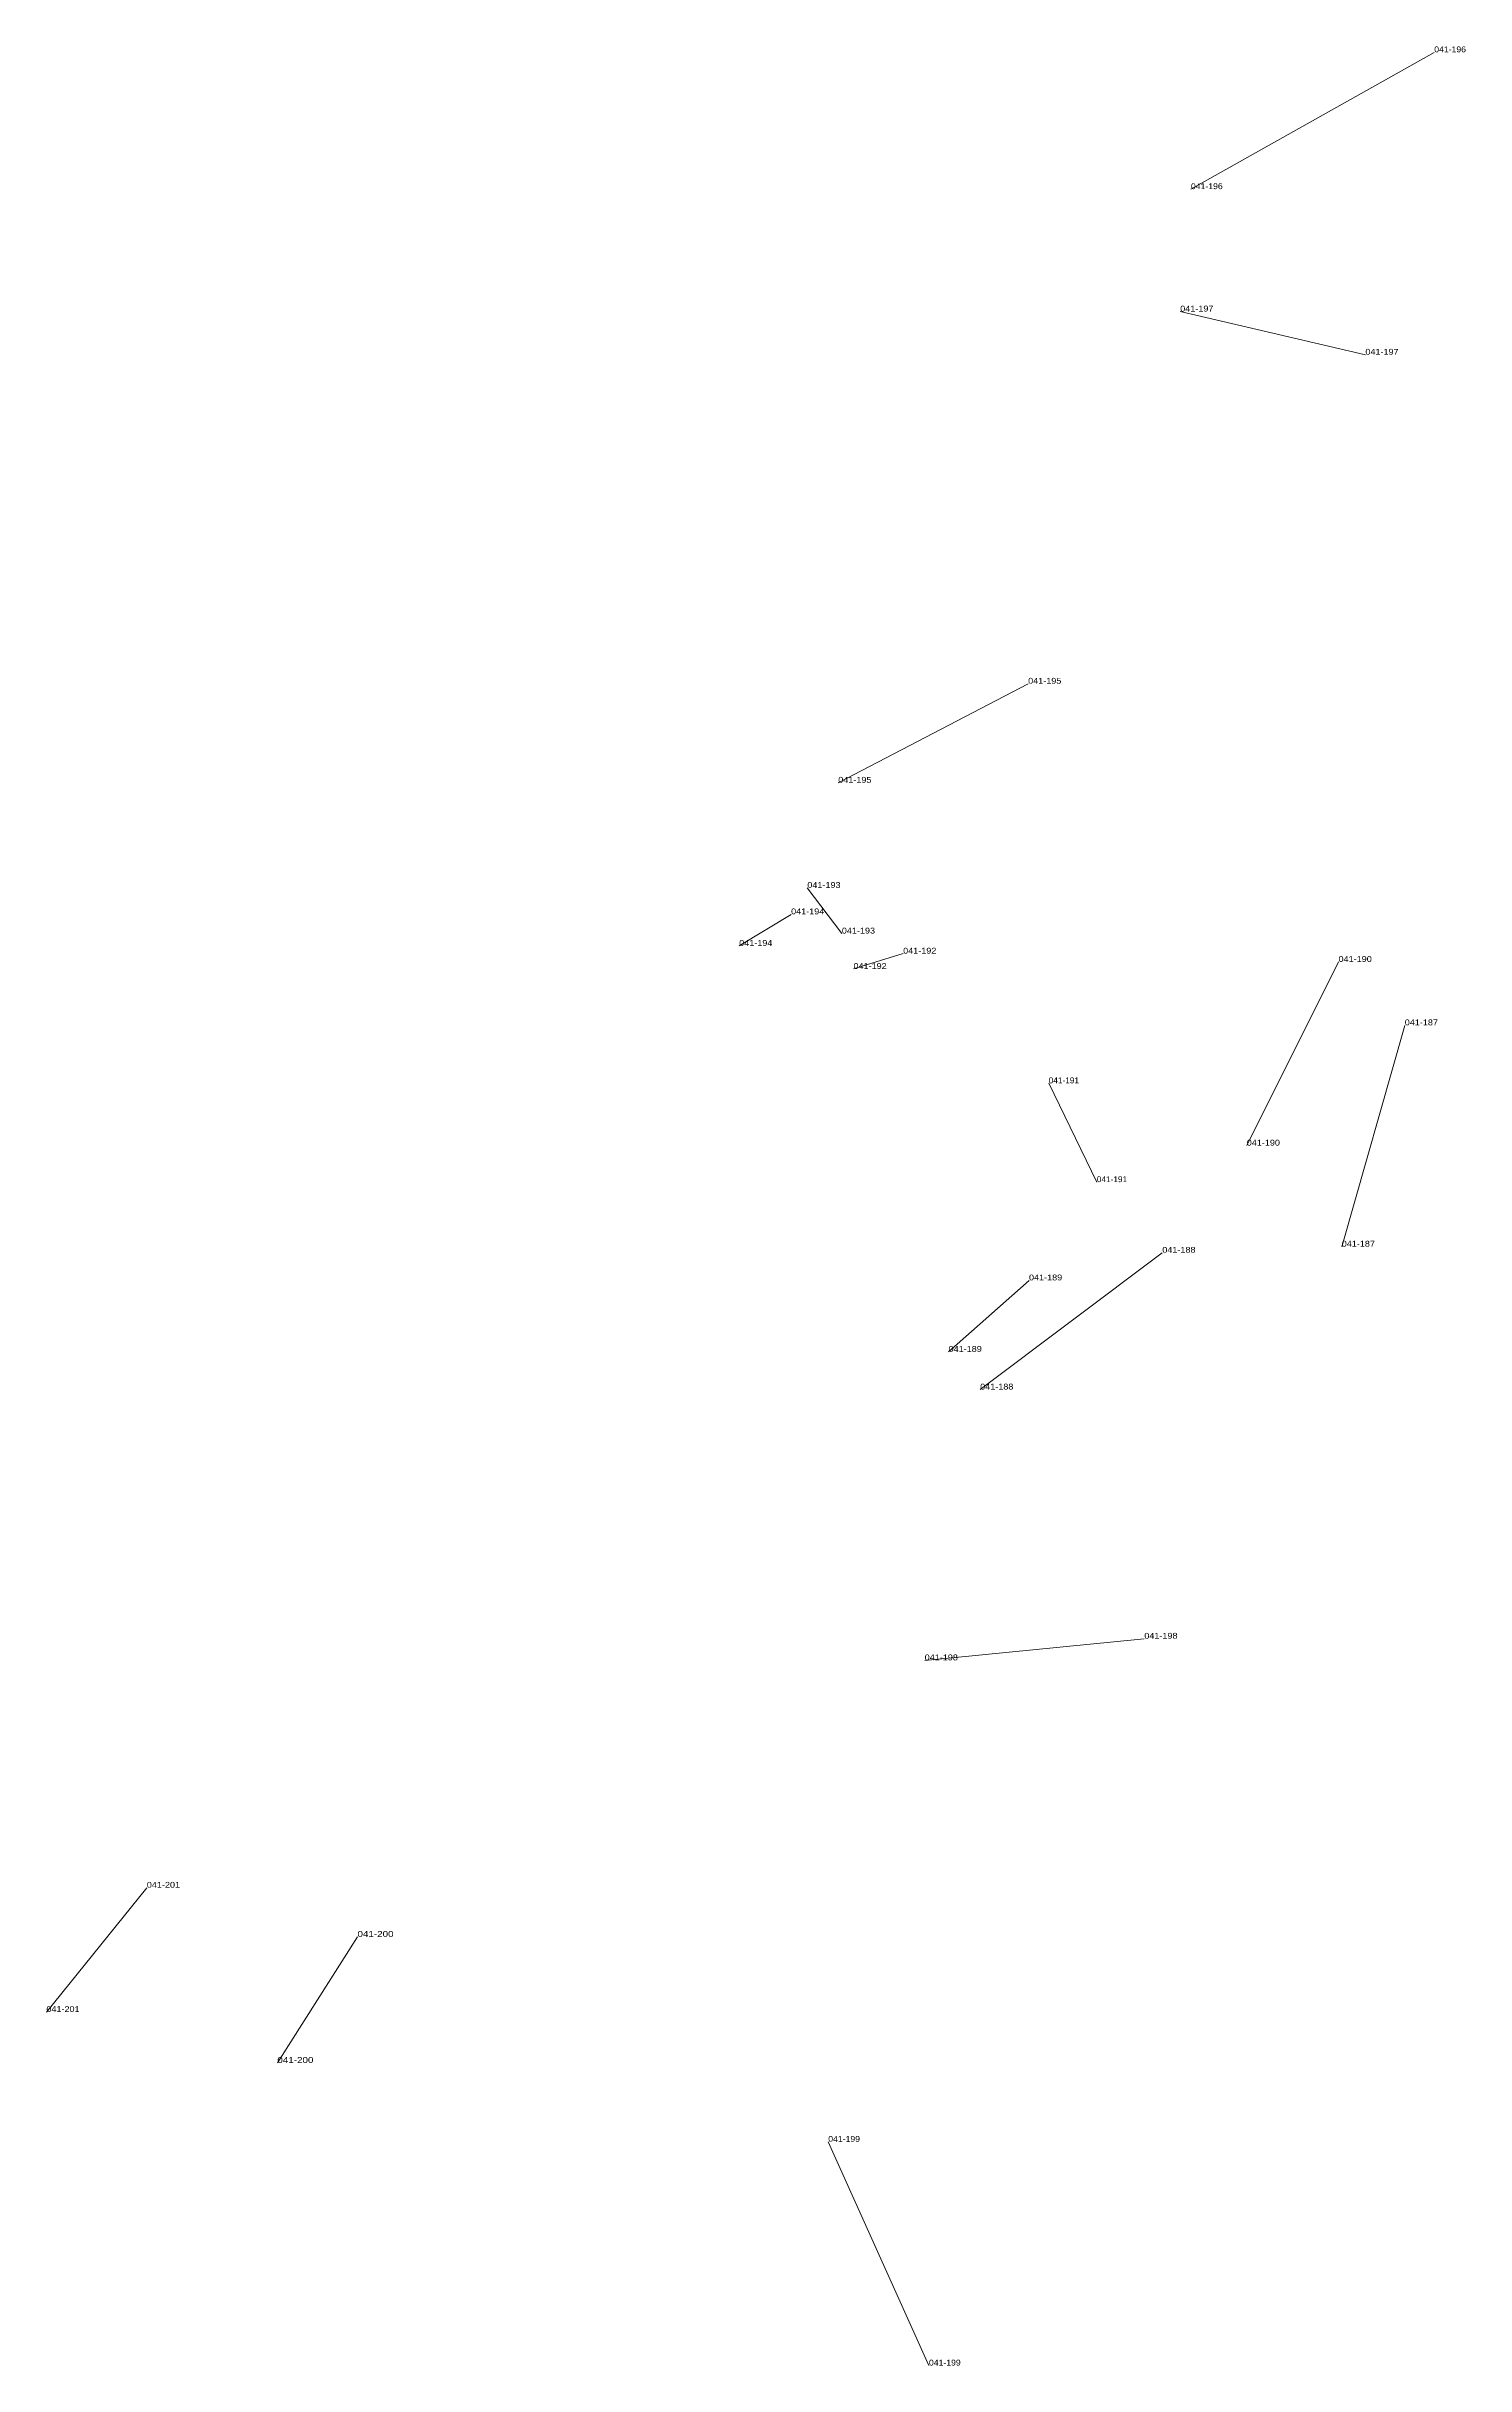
# Model space of a CAD drawing. Header units: metres. Extents: x 571156 to 607184, y 703608 to 727431.
# Drawn here: x 574487 to 574970, y 724509 to 725298 of the extents above; entities that cross this region are included whole.
import ezdxf

# ---------------------------------------------------------------- set-up
doc = ezdxf.new("R2010")
doc.units = ezdxf.units.M
doc.header["$LTSCALE"] = 0.8
doc.layers.add('60', color=7, linetype='Continuous', lineweight=13)
doc.layers.add('61', color=7, linetype='Continuous')

msp = doc.modelspace()

# ---------------------------------------------------------------- linework, layer by layer
at = {"layer": '60'}
for p, q in [((574876.63, 725249.1), (574959.37, 725295.63)), ((574876.63, 725249.1), (574959.37, 725295.63)), ((574872.98, 725207.46), (574935.95, 725192.77)), ((574872.98, 725207.46), (574935.95, 725192.77)), ((574756.68, 725047.17), (574821.26, 725080.86)), ((574756.68, 725047.17), (574821.26, 725080.86)), ((574757.9, 724995.89), (574746.16, 725011.4)), ((574740.64, 725002.41), (574722.99, 724991.7)), ((574740.64, 725002.41), (574722.99, 724991.7)), ((574761.86, 724983.84), (574778.75, 724989.05)), ((574895.61, 724923.76), (574926.83, 724986.22)), ((574895.61, 724923.76), (574926.83, 724986.22)), ((574927.91, 724889.37), (574949.34, 724964.66)), ((574927.91, 724889.37), (574949.34, 724964.66)), ((574844.62, 724911.32), (574828.25, 724944.95)), ((574866.89, 724887.29), (574804.95, 724840.78)), ((574866.89, 724887.29), (574804.95, 724840.78)), ((574821.55, 724877.9), (574794.2, 724853.59)), ((574821.55, 724877.9), (574794.2, 724853.59)), ((574860.77, 724756.01), (574786.07, 724748.66)), ((574860.77, 724756.01), (574786.07, 724748.66)), ((574487.37, 724629.03), (574521.53, 724671.3)), ((574487.37, 724629.03), (574521.53, 724671.3)), ((574565.92, 724611.72), (574593.17, 724654.59)), ((574565.92, 724611.72), (574593.17, 724654.59)), ((574787.53, 724508.79), (574753.28, 724584.88)), ((574787.53, 724508.79), (574753.28, 724584.88))]:
    msp.add_line(p, q, dxfattribs=at)

# ---------------------------------------------------------------- texts
for s, width, p in [('041-196', 1.1, (574959.37, 725295.63)), ('041-196', 1.1, (574959.37, 725295.63)), ('041-197', 1.15, (574935.95, 725192.77)), ('041-197', 1.15, (574935.95, 725192.77)), ('041-195', 1.15, (574821.26, 725080.86)), ('041-195', 1.15, (574821.26, 725080.86)), ('041-193', 1.15, (574746.16, 725011.4)), ('041-194', 1.15, (574722.99, 724991.7)), ('041-194', 1.15, (574722.99, 724991.7)), ('041-192', 1.15, (574778.75, 724989.05)), ('041-190', 1.15, (574926.83, 724986.22)), ('041-190', 1.15, (574926.83, 724986.22)), ('041-187', 1.15, (574949.34, 724964.66)), ('041-187', 1.15, (574949.34, 724964.66)), ('041-191', 1.05, (574828.25, 724944.95)), ('041-189', 1.15, (574794.2, 724853.59)), ('041-189', 1.15, (574794.2, 724853.59)), ('041-188', 1.15, (574804.95, 724840.78)), ('041-188', 1.15, (574804.95, 724840.78)), ('041-198', 1.15, (574786.07, 724748.66)), ('041-198', 1.15, (574786.07, 724748.66)), ('041-201', 1.15, (574521.53, 724671.3)), ('041-201', 1.15, (574521.53, 724671.3)), ('041-200', 1.25, (574593.17, 724654.59)), ('041-200', 1.25, (574593.17, 724654.59)), ('041-199', 1.1, (574753.28, 724584.88)), ('041-199', 1.1, (574753.28, 724584.88))]:
    msp.add_text(s, height=2, dxfattribs=dict(at, width=width)).set_placement(p)
at = {"layer": '61'}
for s, width, p in [('041-196', 1.1, (574876.63, 725249.1)), ('041-196', 1.1, (574876.63, 725249.1)), ('041-197', 1.15, (574872.98, 725207.46)), ('041-197', 1.15, (574872.98, 725207.46)), ('041-195', 1.15, (574756.68, 725047.17)), ('041-195', 1.15, (574756.68, 725047.17)), ('041-194', 1.15, (574740.64, 725002.41)), ('041-194', 1.15, (574740.64, 725002.41)), ('041-193', 1.15, (574757.9, 724995.89)), ('041-192', 1.15, (574761.86, 724983.84)), ('041-190', 1.15, (574895.61, 724923.76)), ('041-190', 1.15, (574895.61, 724923.76)), ('041-191', 1.05, (574844.62, 724911.32)), ('041-188', 1.15, (574866.89, 724887.29)), ('041-188', 1.15, (574866.89, 724887.29)), ('041-187', 1.15, (574927.91, 724889.37)), ('041-187', 1.15, (574927.91, 724889.37)), ('041-189', 1.15, (574821.55, 724877.9)), ('041-189', 1.15, (574821.55, 724877.9)), ('041-198', 1.15, (574860.77, 724756.01)), ('041-198', 1.15, (574860.77, 724756.01)), ('041-201', 1.15, (574487.37, 724629.03)), ('041-201', 1.15, (574487.37, 724629.03)), ('041-200', 1.25, (574565.92, 724611.72)), ('041-200', 1.25, (574565.92, 724611.72)), ('041-199', 1.1, (574787.53, 724508.79)), ('041-199', 1.1, (574787.53, 724508.79))]:
    msp.add_text(s, height=2, dxfattribs=dict(at, width=width)).set_placement(p)

doc.saveas('drawing.dxf')
